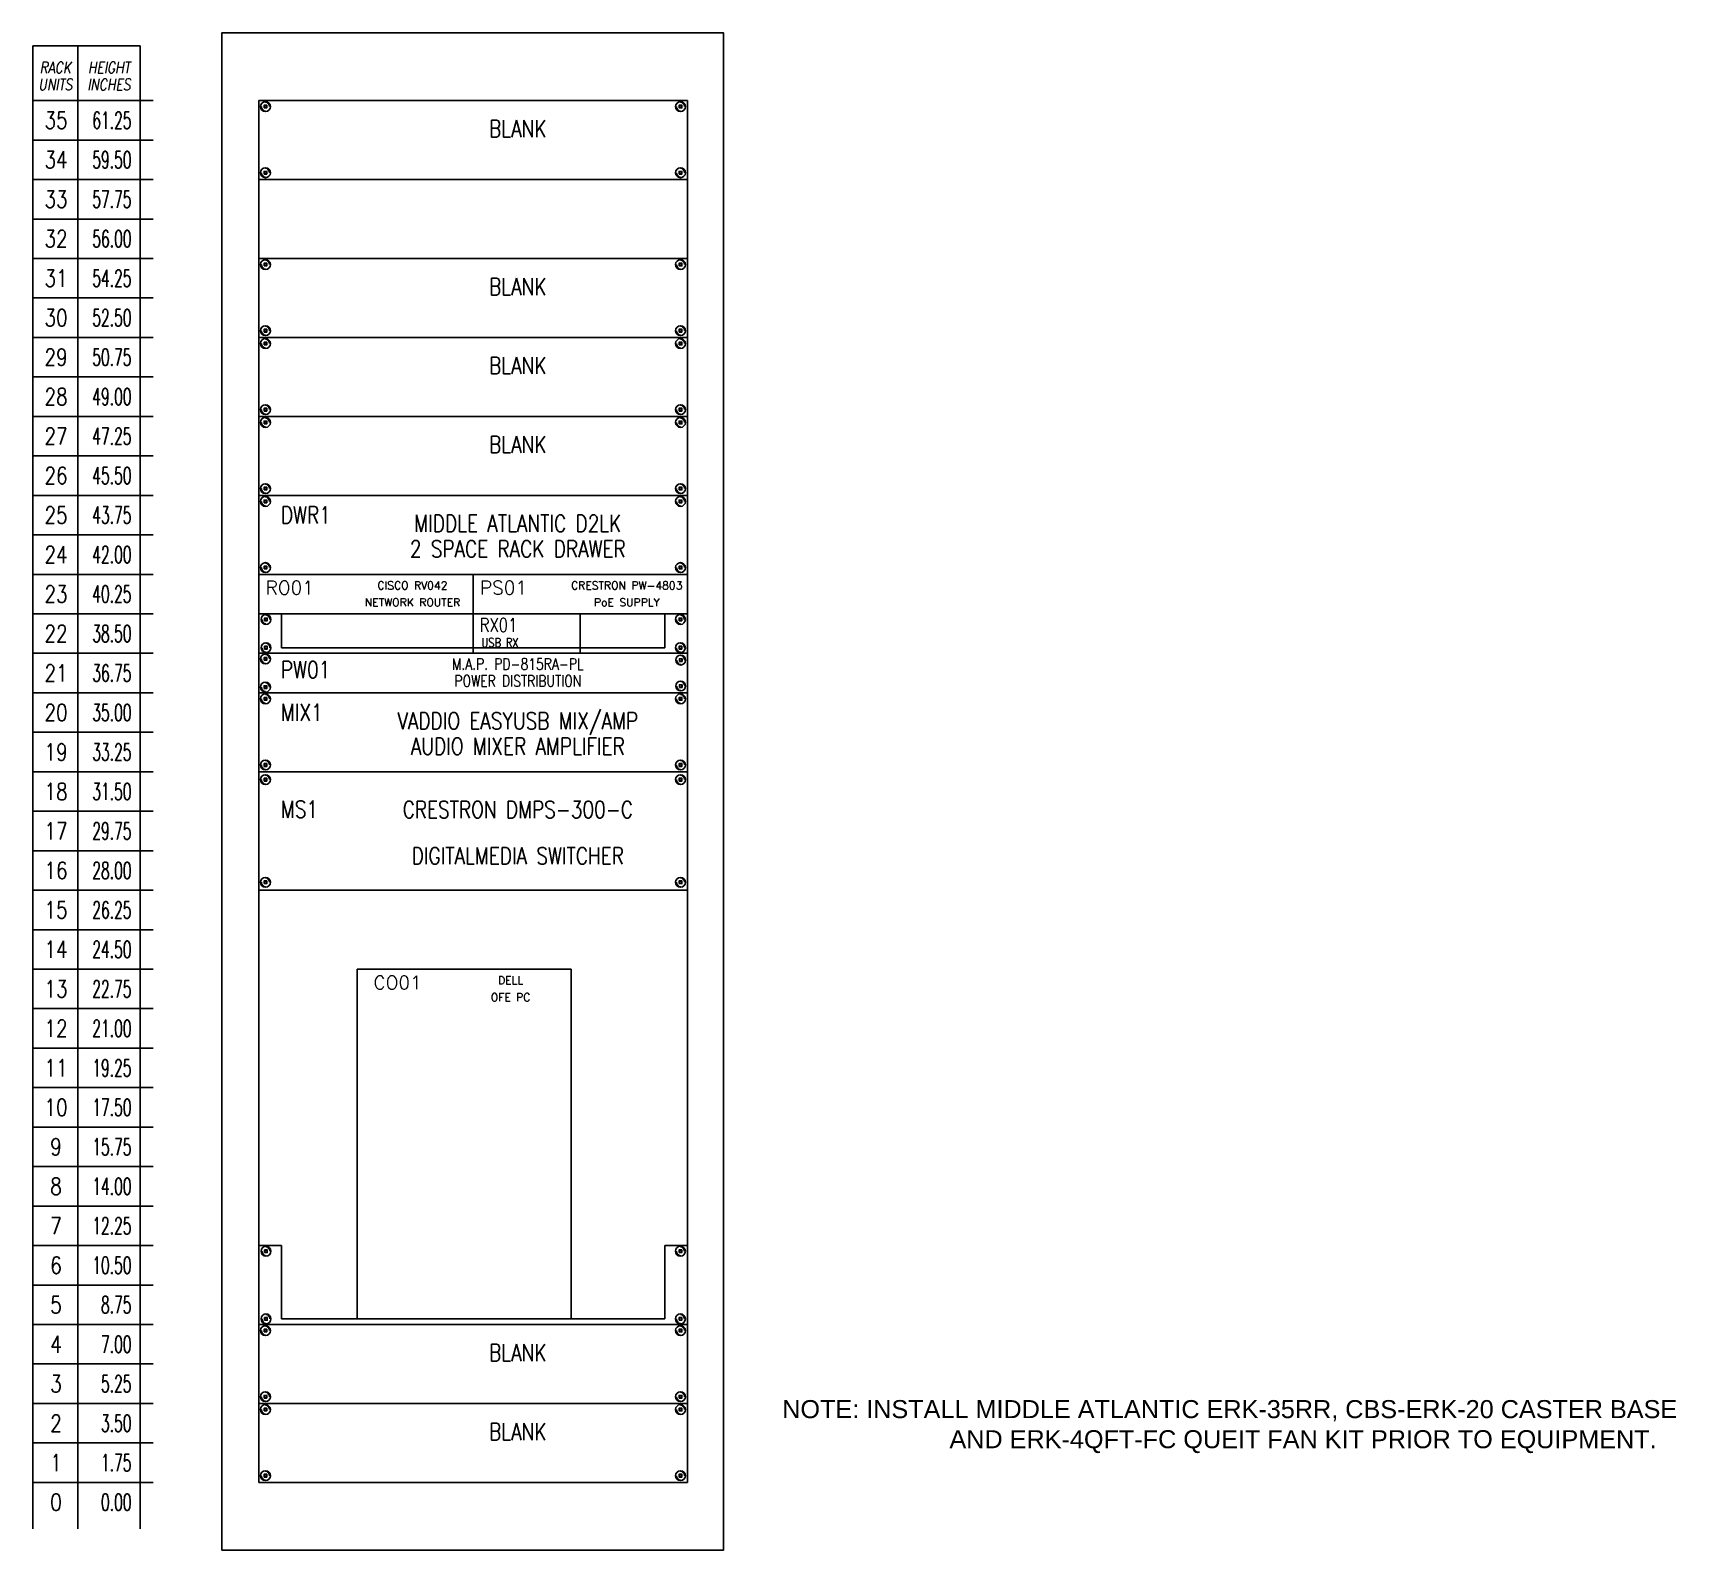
# Model space of a CAD drawing. Header units: inches. Extents: x -284 to 763, y -243 to 242.
# Drawn here: x 280.7 to 353.6, y 127.7 to 194.9 of the extents above; entities that cross this region are included whole.
import ezdxf
from ezdxf.enums import TextEntityAlignment as Align

# ---------------------------------------------------------------- set-up
doc = ezdxf.new("R2010")
doc.units = ezdxf.units.IN
doc.header["$MEASUREMENT"] = 0
doc.layers.add('DEVICES', color=7, linetype='Continuous')
doc.styles.add('NARROW', font='ROMANS.shx', dxfattribs={"width": 0.8})
doc.styles.add('ROMANS', font='romans.shx', dxfattribs={"width": 0.8})
doc.styles.get("Standard").update_dxf_attribs({"font": 'arial.ttf'})

msp = doc.modelspace()

# ---------------------------------------------------------------- texts
at = {"layer": 'DEVICES', "insert": (313.95, 134.35), "char_height": 0.8, "attachment_point": 1}
msp.add_mtext_dynamic_manual_height_columns('\\pi-4,l4;NOTE: INSTALL MIDDLE ATLANTIC ERK-35RR, CBS-ERK-20 CASTER BASE             AND ERK-4QFT-FC QUEIT FAN KIT PRIOR TO EQUIPMENT.', width=40.11134, gutter_width=0.625, heights=[0], dxfattribs=at)

# ---------------------------------------------------------------- blocks, each defined once
blk = doc.blocks.new('SCREW-SQR')
for points in [[(-0.06, -0.06), (0.06, -0.06), (0.06, 0.06), (-0.06, 0.06)], [(-0.05, -0.05), (0.05, -0.05), (0.05, 0.05), (-0.05, 0.05)]]:
    blk.add_lwpolyline(points, close=True)
blk.add_circle((0, 0), 0.219)
for radius, start, end in [(0.199, 180, 270), (0.179, 180, 240), (0.199, 0, 90), (0.179, 0, 60)]:
    blk.add_arc((0, 0), radius, start, end)
blk = doc.blocks.new('3 RU')
blk.add_lwpolyline([(0, 5.25), (19, 5.25), (19, 0), (0, 0), (0, 5.25)], close=True)
for p in [(0.291, 4.9), (18.691, 4.9), (0.291, 0.35), (18.691, 0.35)]:
    blk.add_blockref('SCREW-SQR', p)
at = {"color": 1, "style": 'ROMANS', "width": 0.8}
blk.add_attdef('DEVICE', text='', height=0.75, dxfattribs=at).set_placement((0.979, 3.963), align=Align.TOP_LEFT)
at = {"color": 7, "style": 'ROMANS', "width": 0.8}
for tag, p in [('MODEL', (11.479, 3.2)), ('DESC', (11.479, 1.15))]:
    blk.add_attdef(tag, text='', height=0.75, dxfattribs=at).set_placement(p, align=Align.CENTER)
blk = doc.blocks.new('35 SPACE RACK')
at = {"color": 7}
for p, q in [((-8.371303, 66.679972), (-8.371303, 0.9375)), ((-3.621303, 66.679972), (-8.371303, 66.679972)), ((-6.371303, 66.679972), (-6.371303, 0.9375)), ((-3.621303, 66.679972), (-3.621303, 0.9375)), ((-3.03125, 64.250002), (-8.371303, 64.250002)), ((-3.03125, 62.500002), (-8.371303, 62.500002)), ((-3.03125, 60.750002), (-8.371303, 60.750002)), ((-3.03125, 59.000002), (-8.371303, 59.000002)), ((-3.03125, 57.250002), (-8.371303, 57.250002)), ((-3.03125, 55.500002), (-8.371303, 55.500002)), ((-3.03125, 53.750002), (-8.371303, 53.750002)), ((-3.03125, 52.000002), (-8.371303, 52.000002)), ((-3.03125, 50.250002), (-8.371303, 50.250002)), ((-3.03125, 48.500002), (-8.371303, 48.500002)), ((-3.03125, 46.750002), (-8.371303, 46.750002)), ((-3.03125, 45.000002), (-8.371303, 45.000002)), ((-3.03125, 43.250002), (-8.371303, 43.250002)), ((-3.03125, 41.500002), (-8.371303, 41.500002)), ((-3.03125, 39.750002), (-8.371303, 39.750002)), ((-3.03125, 38.000002), (-8.371303, 38.000002)), ((-3.03125, 36.250002), (-8.371303, 36.250002)), ((-3.03125, 34.500002), (-8.371303, 34.500002)), ((-3.03125, 32.750002), (-8.371303, 32.750002)), ((-3.03125, 31.000002), (-8.371303, 31.000002)), ((-3.03125, 29.250002), (-8.371303, 29.250002)), ((-3.03125, 27.500002), (-8.371303, 27.500002)), ((-3.03125, 25.750002), (-8.371303, 25.750002)), ((-3.03125, 24.000002), (-8.371303, 24.000002)), ((-3.03125, 22.250002), (-8.371303, 22.250002)), ((-3.03125, 20.500002), (-8.371303, 20.500002)), ((-3.03125, 18.750002), (-8.371303, 18.750002)), ((-3.03125, 17.000002), (-8.371303, 17.000002)), ((-3.03125, 15.250002), (-8.371303, 15.250002)), ((-3.03125, 13.500002), (-8.371303, 13.500002)), ((-3.03125, 11.750002), (-8.371303, 11.750002)), ((-3.03125, 10), (-8.371303, 10)), ((-3.03125, 8.25), (-8.371303, 8.25)), ((-3.03125, 6.5), (-8.371303, 6.5)), ((-3.03125, 4.75), (-8.371303, 4.75)), ((-3.03125, 3), (-8.371303, 3))]:
    blk.add_line(p, q, dxfattribs=at)
for points in [[(0, 0), (0, 67.25), (22.25, 67.25), (22.25, 0), (0, 0)], [(1.65, 3), (1.65, 64.25), (20.65, 64.25), (20.65, 3), (1.65, 3)]]:
    blk.add_lwpolyline(points, close=True)
at = {"color": 7, "style": 'NARROW', "oblique": 10, "width": 0.8}
for s, p in [('RACK', (-7.375, 65.464992)), ('HEIGHT', (-5, 65.464992)), ('UNITS', (-7.375, 64.714992)), ('INCHES', (-5, 64.714992))]:
    blk.add_text(s, height=0.5, dxfattribs=at).set_placement(p, align=Align.CENTER)
at = {"color": 7, "style": 'NARROW', "width": 0.8}
for s, p in [('35', (-7.34375, 63.375002)), ('34', (-7.34375, 61.625002)), ('33', (-7.34375, 59.875002)), ('32', (-7.34375, 58.125002)), ('31', (-7.34375, 56.375002)), ('30', (-7.34375, 54.625002)), ('29', (-7.34375, 52.875002)), ('28', (-7.34375, 51.125002)), ('27', (-7.34375, 49.375002)), ('26', (-7.34375, 47.625002)), ('25', (-7.34375, 45.875002)), ('24', (-7.34375, 44.125002)), ('23', (-7.34375, 42.375002)), ('22', (-7.34375, 40.625002)), ('21', (-7.34375, 38.875002)), ('20', (-7.34375, 37.125002)), ('19', (-7.34375, 35.375002)), ('18', (-7.34375, 33.625002)), ('17', (-7.34375, 31.875002)), ('16', (-7.34375, 30.125002)), ('15', (-7.34375, 28.375002)), ('14', (-7.34375, 26.625002)), ('13', (-7.34375, 24.875002)), ('12', (-7.34375, 23.125002)), ('11', (-7.34375, 21.375002)), ('10', (-7.34375, 19.625002)), ('9', (-7.34375, 17.875002)), ('8', (-7.34375, 16.125002)), ('7', (-7.34375, 14.375002)), ('6', (-7.34375, 12.625002)), ('5', (-7.34375, 10.875002)), ('4', (-7.34375, 9.125)), ('3', (-7.34375, 7.375)), ('2', (-7.34375, 5.625)), ('1', (-7.34375, 3.875)), ('0', (-7.34375, 2.125))]:
    blk.add_text(s, height=0.75, dxfattribs=at).set_placement(p, align=Align.MIDDLE)
at = {"color": 7, "style": 'NARROW', "width": 0.6}
for s, p in [('61.25', (-4, 63.375002)), ('59.50', (-4, 61.625002)), ('57.75', (-4, 59.875002)), ('56.00', (-4, 58.125002)), ('54.25', (-4, 56.375002)), ('52.50', (-4, 54.625002)), ('50.75', (-4, 52.875002)), ('49.00', (-4, 51.125002)), ('47.25', (-4, 49.375002)), ('45.50', (-4, 47.625002)), ('43.75', (-4, 45.875002)), ('42.00', (-4, 44.125002)), ('40.25', (-4, 42.375002)), ('38.50', (-4, 40.625002)), ('36.75', (-4, 38.875002)), ('35.00', (-4, 37.125002)), ('33.25', (-4, 35.375002)), ('31.50', (-4, 33.625002)), ('29.75', (-4, 31.875002)), ('28.00', (-4, 30.125002)), ('26.25', (-4, 28.375002)), ('24.50', (-4, 26.625002)), ('22.75', (-4, 24.875002)), ('21.00', (-4, 23.125002)), ('19.25', (-4, 21.375002)), ('17.50', (-4, 19.625002)), ('15.75', (-4, 17.875002)), ('14.00', (-4, 16.125002)), ('12.25', (-4, 14.375002)), ('10.50', (-4, 12.625002)), ('8.75', (-4, 10.875002)), ('7.00', (-4, 9.125)), ('5.25', (-4, 7.375)), ('3.50', (-4, 5.625)), ('1.75', (-4, 3.875)), ('0.00', (-4, 2.125))]:
    blk.add_text(s, height=0.75, dxfattribs=at).set_placement(p, align=Align.MIDDLE_RIGHT)
blk = doc.blocks.new('1RU-HALF SPACE')
for p, q in [((0, 1.75), (9.5, 1.75)), ((0, 0), (0, 1.75)), ((0, 1.75), (0, 1.75)), ((9.5, 1.75), (9.5, 0)), ((9.5, 0), (0, 0))]:
    blk.add_line(p, q)
at = {"color": 1, "style": 'ROMANS'}
blk.add_attdef('DEVICE', text='', height=0.6, dxfattribs=at).set_placement((0.729, 1.458), align=Align.TOP_LEFT)
at = {"color": 7, "style": 'ROMANS'}
for tag, p in [('MODEL', (6.809, 1.083)), ('DESC', (6.809, 0.333))]:
    blk.add_attdef(tag, text='', height=0.35, dxfattribs=at).set_placement(p, align=Align.CENTER)
blk = doc.blocks.new('2 RU')
blk.add_lwpolyline([(0, 3.5), (19, 3.5), (19, 0), (0, 0), (0, 3.5)], close=True)
for p in [(0.291, 3.231), (18.691, 3.231), (0.291, 0.3), (18.691, 0.3)]:
    blk.add_blockref('SCREW-SQR', p)
at = {"color": 1, "style": 'ROMANS', "width": 0.8}
blk.add_attdef('DEVICE', text='', height=0.75, dxfattribs=at).set_placement((0.979, 3.006), align=Align.TOP_LEFT)
at = {"color": 7, "style": 'ROMANS', "width": 0.8}
for tag, p in [('MODEL', (11.479, 1.881)), ('DESC', (11.479, 0.756))]:
    blk.add_attdef(tag, text='', height=0.75, dxfattribs=at).set_placement(p, align=Align.CENTER)
blk = doc.blocks.new('Quarter-1RU')
blk.add_lwpolyline([(0, 1.75), (4.75, 1.75), (4.75, 0), (0, 0), (0, 1.75)], close=True)
at = {"color": 1, "style": 'ROMANS', "width": 0.8}
blk.add_attdef('DEVICE', text='', height=0.6, dxfattribs=at).set_placement((0.289, 1.559), align=Align.TOP_LEFT)
at = {"color": 7, "style": 'ROMANS', "width": 0.8}
blk.add_attdef('DESC', text='', height=0.4, dxfattribs=at).set_placement((0.366, 0.477), align=Align.MIDDLE_LEFT)
blk = doc.blocks.new('2RU SHELF')
at = {"color": 0, "linetype": 'Continuous'}
for p, q in [((1, 3.5), (0, 3.5)), ((0, 3.5), (0, 0)), ((1, 0.25), (1, 3.5)), ((19, 3.5), (18, 3.5)), ((18, 3.5), (18, 0.25)), ((19, 0), (19, 3.5)), ((0, 0), (19, 0)), ((18, 0.25), (1, 0.25))]:
    blk.add_line(p, q, dxfattribs=at)
for points in [[(0.2525, 3.19), (0.3725, 3.19), (0.3725, 3.31), (0.2525, 3.31)], [(0.2625, 3.2), (0.3625, 3.2), (0.3625, 3.3), (0.2625, 3.3)], [(18.6275, 3.19), (18.7475, 3.19), (18.7475, 3.31), (18.6275, 3.31)], [(18.6375, 3.2), (18.7375, 3.2), (18.7375, 3.3), (18.6375, 3.3)], [(0.2525, 0.19), (0.3725, 0.19), (0.3725, 0.31), (0.2525, 0.31)], [(0.2625, 0.2), (0.3625, 0.2), (0.3625, 0.3), (0.2625, 0.3)], [(18.6275, 0.19), (18.7475, 0.19), (18.7475, 0.31), (18.6275, 0.31)], [(18.6375, 0.2), (18.7375, 0.2), (18.7375, 0.3), (18.6375, 0.3)]]:
    blk.add_lwpolyline(points, close=True)
for centre in [(0.3125, 3.25), (18.6875, 3.25), (0.3125, 0.25), (18.6875, 0.25)]:
    blk.add_circle(centre, 0.2188)
for centre, radius, start, end in [((0.3125, 3.25), 0.1988, 180, 270), ((0.3125, 3.25), 0.1787, 180, 240), ((0.3125, 3.25), 0.1988, 0, 90), ((0.3125, 3.25), 0.1787, 0, 60), ((18.6875, 3.25), 0.1988, 180, 270), ((18.6875, 3.25), 0.1787, 180, 240), ((18.6875, 3.25), 0.1988, 0, 90), ((18.6875, 3.25), 0.1787, 0, 60), ((0.3125, 0.25), 0.1988, 180, 270), ((0.3125, 0.25), 0.1787, 180, 240), ((0.3125, 0.25), 0.1988, 0, 90), ((0.3125, 0.25), 0.1787, 0, 60), ((18.6875, 0.25), 0.1988, 180, 270), ((18.6875, 0.25), 0.1787, 180, 240), ((18.6875, 0.25), 0.1988, 0, 90), ((18.6875, 0.25), 0.1787, 0, 60)]:
    blk.add_arc(centre, radius, start, end)
blk = doc.blocks.new('1RU SHELF')
at = {"color": 0, "linetype": 'Continuous'}
for p, q in [((1, 1.75), (0, 1.75)), ((0, 1.75), (0, 0)), ((1, 0.25), (1, 1.75)), ((19, 1.75), (18, 1.75)), ((18, 1.75), (18, 0.25)), ((19, 0), (19, 1.75)), ((0, 0), (19, 0)), ((18, 0.25), (1, 0.25))]:
    blk.add_line(p, q, dxfattribs=at)
for points in [[(0.2525, 1.44), (0.3725, 1.44), (0.3725, 1.56), (0.2525, 1.56)], [(0.2625, 1.45), (0.3625, 1.45), (0.3625, 1.55), (0.2625, 1.55)], [(18.6275, 1.44), (18.7475, 1.44), (18.7475, 1.56), (18.6275, 1.56)], [(18.6375, 1.45), (18.7375, 1.45), (18.7375, 1.55), (18.6375, 1.55)], [(0.2525, 0.19), (0.3725, 0.19), (0.3725, 0.31), (0.2525, 0.31)], [(0.2625, 0.2), (0.3625, 0.2), (0.3625, 0.3), (0.2625, 0.3)], [(18.6275, 0.19), (18.7475, 0.19), (18.7475, 0.31), (18.6275, 0.31)], [(18.6375, 0.2), (18.7375, 0.2), (18.7375, 0.3), (18.6375, 0.3)]]:
    blk.add_lwpolyline(points, close=True)
for centre in [(0.3125, 1.5), (18.6875, 1.5), (0.3125, 0.25), (18.6875, 0.25)]:
    blk.add_circle(centre, 0.2188)
for centre, radius, start, end in [((0.3125, 1.5), 0.1988, 180, 270), ((0.3125, 1.5), 0.1787, 180, 240), ((0.3125, 1.5), 0.1988, 0, 90), ((0.3125, 1.5), 0.1787, 0, 60), ((18.6875, 1.5), 0.1988, 180, 270), ((18.6875, 1.5), 0.1787, 180, 240), ((18.6875, 1.5), 0.1988, 0, 90), ((18.6875, 1.5), 0.1787, 0, 60), ((0.3125, 0.25), 0.1988, 180, 270), ((0.3125, 0.25), 0.1787, 180, 240), ((0.3125, 0.25), 0.1988, 0, 90), ((0.3125, 0.25), 0.1787, 0, 60), ((18.6875, 0.25), 0.1988, 180, 270), ((18.6875, 0.25), 0.1787, 180, 240), ((18.6875, 0.25), 0.1988, 0, 90), ((18.6875, 0.25), 0.1787, 0, 60)]:
    blk.add_arc(centre, radius, start, end)
blk = doc.blocks.new('1 RU')
blk.add_lwpolyline([(0, 0), (19, 0), (19, 1.75), (0, 1.75), (0, 0)], close=True)
for p in [(0.291, 1.5), (18.7, 1.45), (0.291, 0.25), (18.7, 0.3)]:
    blk.add_blockref('SCREW-SQR', p)
at = {"color": 7, "style": 'ROMANS', "width": 0.8}
for tag, p in [('MODEL', (11.479, 1.025)), ('DESC', (11.479, 0.275))]:
    blk.add_attdef(tag, text='', height=0.5, dxfattribs=at).set_placement(p, align=Align.CENTER)
at = {"color": 1, "style": 'ROMANS', "width": 0.8}
blk.add_attdef('DEVICE', text='', height=0.75, dxfattribs=at).set_placement((0.979, 1.4), align=Align.TOP_LEFT)
blk = doc.blocks.new('OFE PC01')
for p, q in [((295.1, 153.45), (304.6, 153.45)), ((304.6, 153.45), (304.6, 137.95)), ((304.6, 137.95), (295.1, 137.95))]:
    blk.add_line(p, q)
at = {"layer": 'DEVICES'}
blk.add_line((295.1, 153.45), (295.1, 137.95), dxfattribs=at)
at = {"color": 1, "style": 'ROMANS'}
blk.add_attdef('CO01', text='', height=0.6, dxfattribs=at).set_placement((295.829, 153.158), align=Align.TOP_LEFT)
at = {"color": 7, "style": 'ROMANS'}
for tag, p in [('MODEL', (301.909, 152.783)), ('DESC', (301.909, 152.033))]:
    blk.add_attdef(tag, text='', height=0.35, dxfattribs=at).set_placement(p, align=Align.CENTER)

# ---------------------------------------------------------------- linework, layer by layer
for p in [(290.75, 151.7), (290.75, 153.45)]:
    msp.add_line(p, (290.75, 153.45))

# ---------------------------------------------------------------- block references
for name, p in [('35 SPACE RACK', (289.1, 127.7)), ('1RU SHELF', (290.75, 167.45)), ('2RU SHELF', (290.75, 137.7))]:
    msp.add_blockref(name, p)
ref = msp.add_blockref('2 RU', (290.75, 188.45))
ref.add_attrib('MODEL', 'BLANK', dxfattribs={"color": 7, "height": 0.75, "style": 'ROMANS', "width": 0.8}).set_placement((302.229, 190.331), align=Align.CENTER)
ref = msp.add_blockref('2 RU', (290.75, 181.45))
ref.add_attrib('MODEL', 'BLANK', dxfattribs={"color": 7, "height": 0.75, "style": 'ROMANS', "width": 0.8}).set_placement((302.229, 183.331), align=Align.CENTER)
ref = msp.add_blockref('2 RU', (290.75, 177.95))
ref.add_attrib('MODEL', 'BLANK', dxfattribs={"color": 7, "height": 0.75, "style": 'ROMANS', "width": 0.8}).set_placement((302.229, 179.831), align=Align.CENTER)
ref = msp.add_blockref('2 RU', (290.75, 174.45))
ref.add_attrib('MODEL', 'BLANK', dxfattribs={"color": 7, "height": 0.75, "style": 'ROMANS', "width": 0.8}).set_placement((302.229, 176.331), align=Align.CENTER)
for name, p, values in [('2 RU', (290.75, 170.95), {'DEVICE': 'DWR1', 'MODEL': 'MIDDLE ATLANTIC D2LK', 'DESC': '2 SPACE RACK DRAWER'}), ('Quarter-1RU', (300.25, 167.45), {'DEVICE': 'RX01', 'DESC': 'USB RX'}), ('1 RU', (290.75, 165.7), {'DEVICE': 'PW01', 'MODEL': 'M.A.P. PD-815RA-PL', 'DESC': 'POWER DISTRIBUTION'}), ('2 RU', (290.75, 162.2), {'DEVICE': 'MIX1', 'MODEL': 'VADDIO EASYUSB MIX/AMP', 'DESC': 'AUDIO MIXER AMPLIFIER'}), ('3 RU', (290.75, 156.95), {'DEVICE': 'MS1', 'MODEL': 'CRESTRON DMPS-300-C', 'DESC': 'DIGITALMEDIA SWITCHER'})]:
    msp.add_blockref(name, p).add_auto_attribs(values)
ref = msp.add_blockref('1RU-HALF SPACE', (290.75, 169.2))
ref.add_attrib('DEVICE', 'RO01', dxfattribs={"color": 1, "height": 0.6, "style": 'ROMANS'}).set_placement((291.05, 170.658), align=Align.TOP_LEFT)
ref.add_attrib('MODEL', 'CISCO RV042', dxfattribs={"color": 7, "height": 0.35, "style": 'ROMANS'}).set_placement((297.559, 170.283), align=Align.CENTER)
ref.add_attrib('DESC', 'NETWORK ROUTER', dxfattribs={"color": 7, "height": 0.35, "style": 'ROMANS'}).set_placement((297.559, 169.533), align=Align.CENTER)
ref = msp.add_blockref('1RU-HALF SPACE', (300.25, 169.2))
ref.add_attrib('DEVICE', 'PS01', dxfattribs={"color": 1, "height": 0.6, "style": 'ROMANS'}).set_placement((300.55, 170.658), align=Align.TOP_LEFT)
ref.add_attrib('MODEL', 'CRESTRON PW-4803', dxfattribs={"color": 7, "height": 0.35, "style": 'ROMANS'}).set_placement((307.059, 170.283), align=Align.CENTER)
ref.add_attrib('DESC', 'PoE SUPPLY', dxfattribs={"color": 7, "height": 0.35, "style": 'ROMANS'}).set_placement((307.059, 169.533), align=Align.CENTER)
ref = msp.add_blockref('2 RU', (290.75, 134.2))
ref.add_attrib('MODEL', 'BLANK', dxfattribs={"color": 7, "height": 0.75, "style": 'ROMANS', "width": 0.8}).set_placement((302.229, 136.081), align=Align.CENTER)
ref = msp.add_blockref('2 RU', (290.75, 130.7))
ref.add_attrib('MODEL', 'BLANK', dxfattribs={"color": 7, "height": 0.75, "style": 'ROMANS', "width": 0.8}).set_placement((302.229, 132.581), align=Align.CENTER)
at = {"layer": 'DEVICES'}
msp.add_blockref('OFE PC01', (0, 0), dxfattribs=at).add_auto_attribs({'DESC': 'OFE PC', 'MODEL': 'DELL', 'CO01': 'CO01'})

msp.set_redraw_order([(e.dxf.handle, doc.entitydb.next_handle()) for e in msp.query("TEXT MTEXT ATTDEF DIMENSION ARC_DIMENSION")])  # texts and dimensions are drawn at this point

doc.saveas('drawing.dxf')
